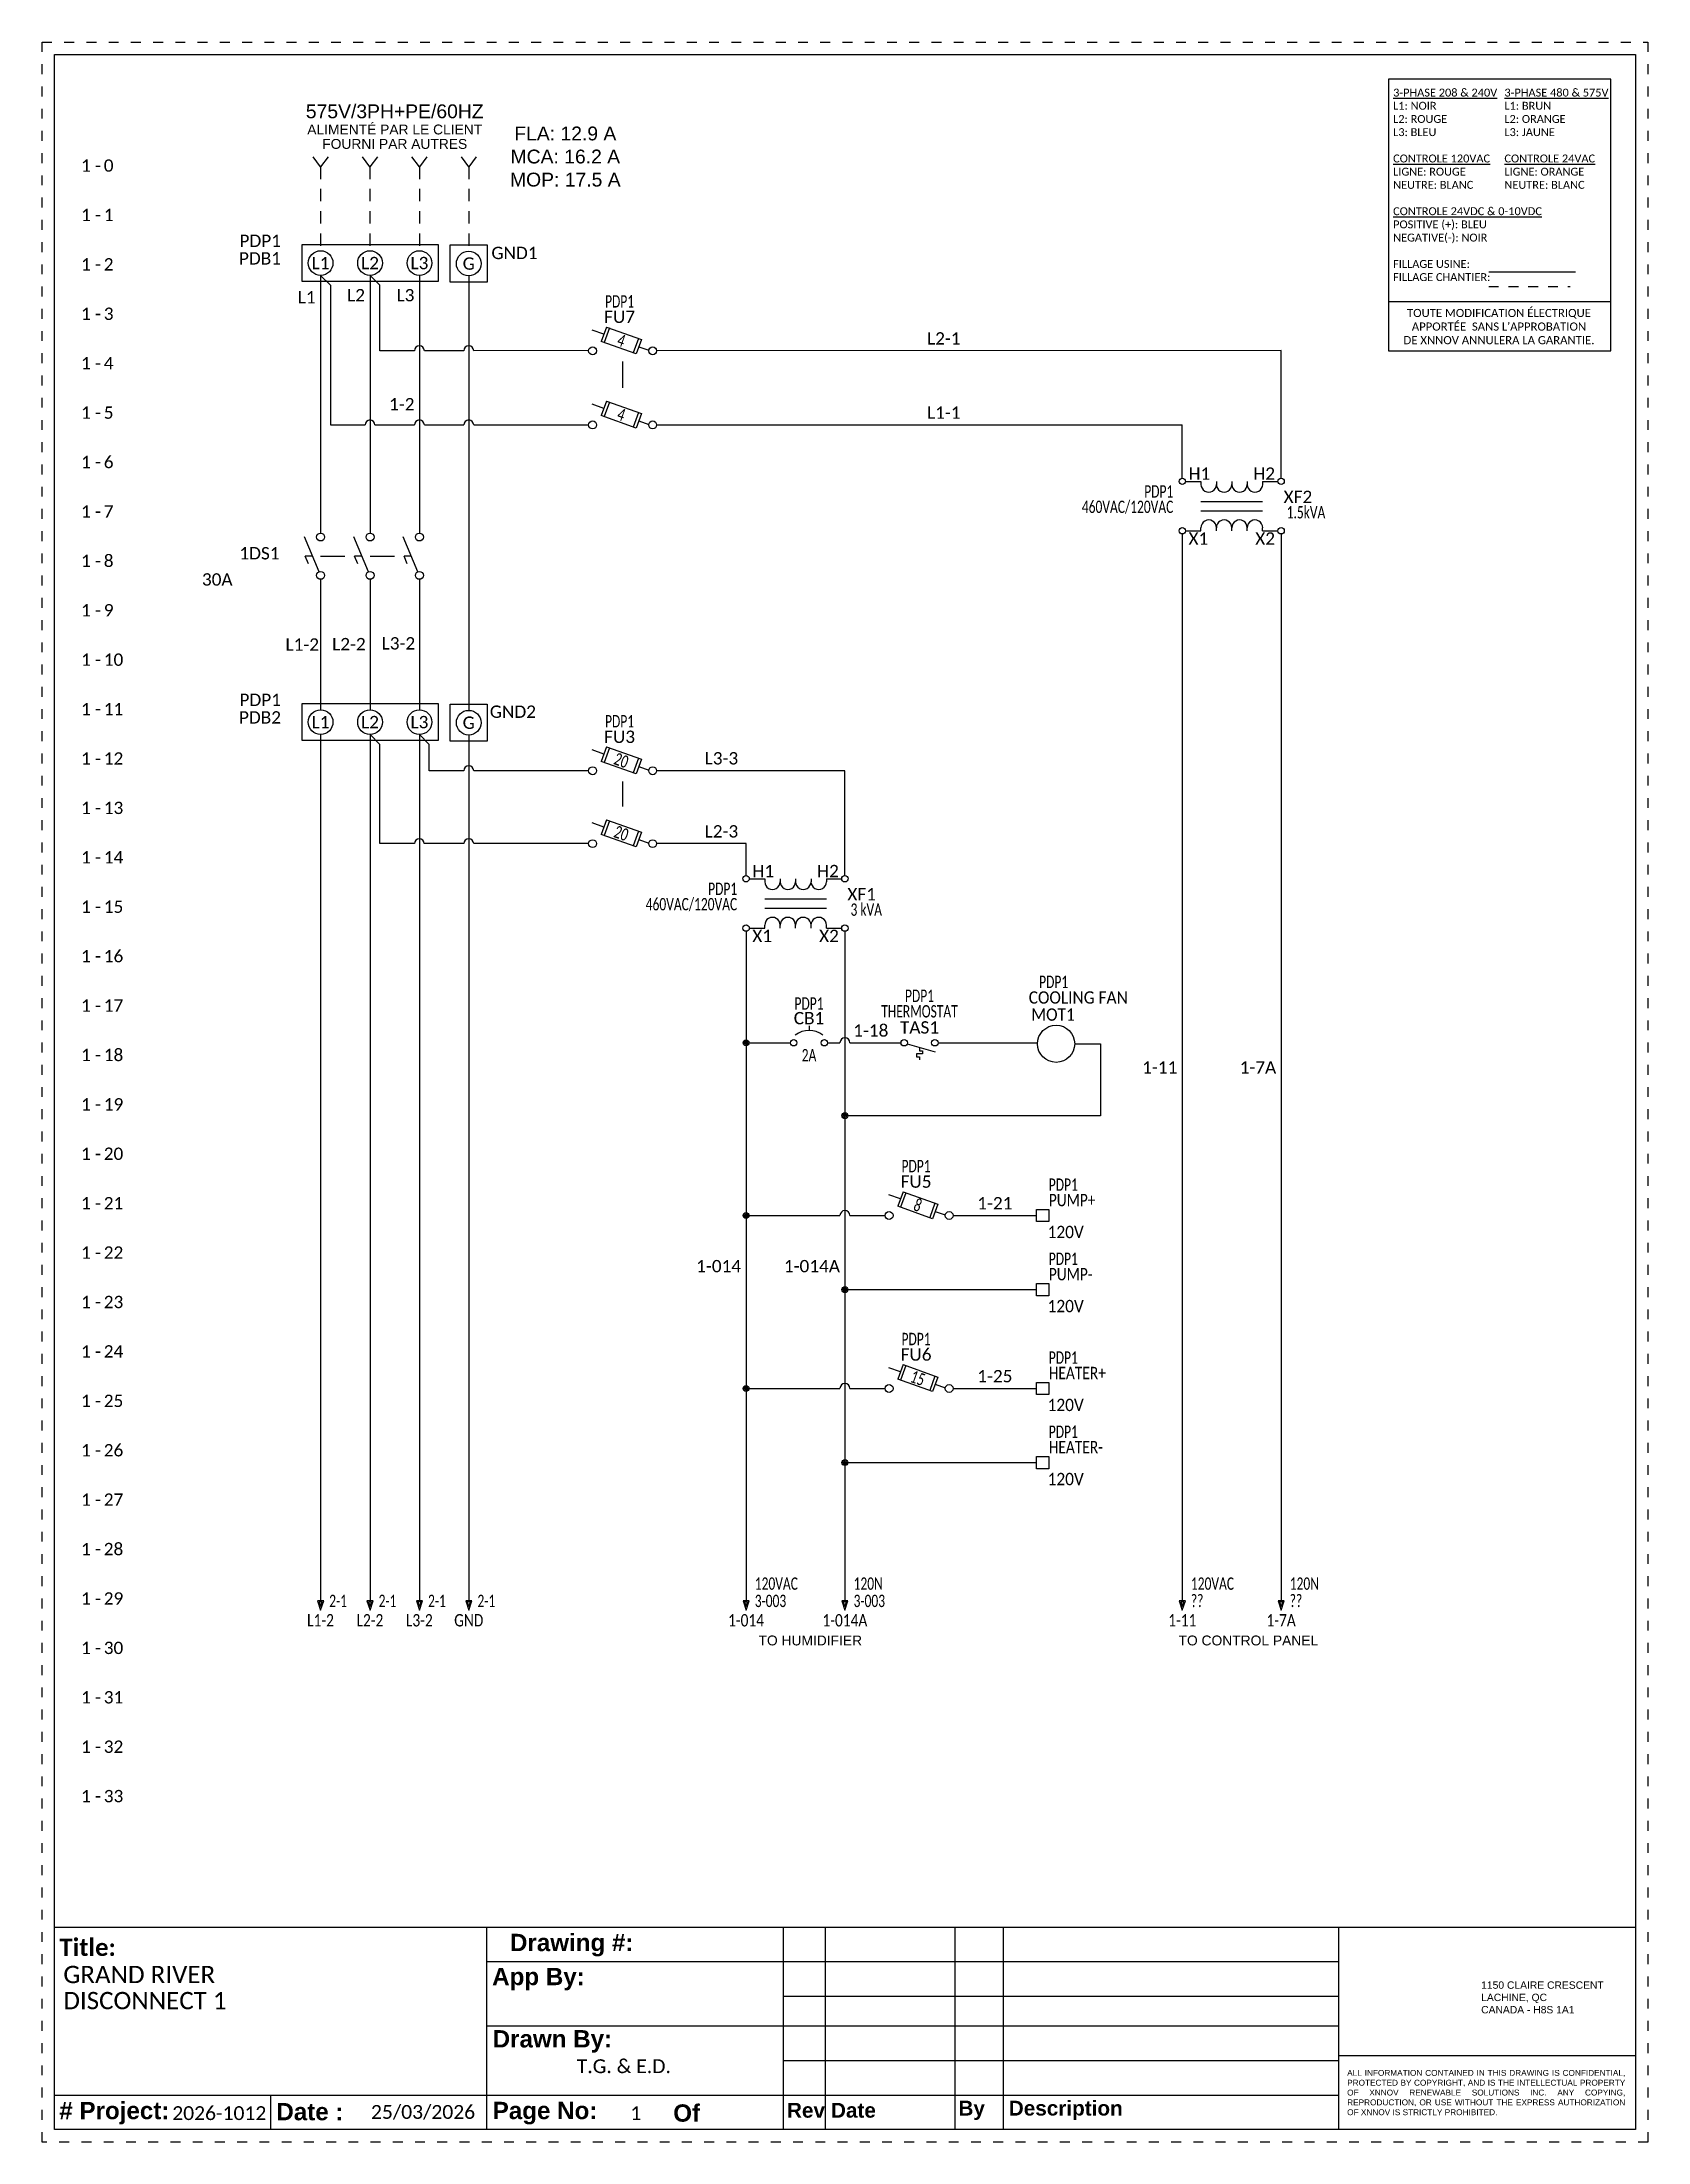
# Model space of a CAD drawing. Header units: inches. Extents: x -0.1 to 16.1, y -0.1 to 21.1.
import ezdxf
from ezdxf.enums import TextEntityAlignment as Align

# ---------------------------------------------------------------- set-up
doc = ezdxf.new("R2010")
doc.units = ezdxf.units.IN
doc.header["$MEASUREMENT"] = 0
for name, pattern in [('Caddy_Solid', [0]), ('DASHED2', [0.375, 0.25, -0.125]), ('DOT2', [0.125, 0, -0.125])]:
    doc.linetypes.add(name, pattern=pattern)
for name, color, linetype in [('BRN_250MCM', 46, 'Continuous'), ('BRN_8', 46, 'Continuous'), ('DESC', 150, 'Continuous'), ('FW', 4, 'DASHED2'), ('GRN_14', 76, 'Continuous'), ('LINK', 9, 'Continuous'), ('LOC', 8, 'Continuous'), ('MISC', 7, 'Continuous'), ('ORG_14', 30, 'Continuous'), ('ORG_250MCM', 30, 'Continuous'), ('ORG_8', 30, 'Continuous'), ('RED_14', 1, 'Continuous'), ('SYMS', 7, 'Continuous'), ('TAGFIXED', 7, 'Continuous'), ('TAGS', 150, 'Continuous'), ('TERMS', 123, 'Continuous'), ('WHT_14', 7, 'Continuous'), ('WIREFIXED', 7, 'Continuous'), ('WIRENO', 72, 'Continuous'), ('WIREREF', 52, 'Continuous'), ('XREF', 7, 'Continuous'), ('YEL_250MCM', 2, 'Continuous'), ('YEL_8', 2, 'Continuous')]:
    doc.layers.add(name, color=color, linetype=linetype)
doc.layers.add('TITLEBLOCK_FRAME', color=7, linetype='DOT2', plot=False)
doc.styles.get("Standard").update_dxf_attribs({"font": 'arial.ttf'})
doc.styles.add('WD', font='calibri.ttf')

msp = doc.modelspace()

# ---------------------------------------------------------------- texts
at = {"ltscale": 0.5, "style": 'WD'}
for p in [(0.369, 19.375), (0.369, 18.875), (0.369, 18.375), (0.369, 17.875), (0.369, 17.375), (0.369, 16.875), (0.369, 16.375), (0.369, 15.875), (0.369, 15.375), (0.369, 14.875), (0.369, 14.375), (0.369, 13.875), (0.369, 13.375), (0.369, 12.875), (0.369, 12.375), (0.369, 11.875), (0.369, 11.375), (0.369, 10.875), (0.369, 10.375), (0.369, 9.875), (0.369, 9.375), (0.369, 8.875), (0.369, 8.375), (0.369, 7.875), (0.369, 7.375), (0.369, 6.875), (0.369, 6.375), (0.369, 5.875), (0.369, 5.375), (0.369, 4.875), (0.369, 4.375), (0.369, 3.875), (0.369, 3.375)]:
    msp.add_text('1', height=0.125, dxfattribs=at).set_placement(p, align=Align.MIDDLE_RIGHT)
for p in [(0.441, 19.375), (0.441, 18.875), (0.441, 18.375), (0.441, 17.875), (0.441, 17.375), (0.441, 16.875), (0.441, 16.375), (0.441, 15.875), (0.441, 15.375), (0.441, 14.875), (0.441, 14.375), (0.441, 13.875), (0.441, 13.375), (0.441, 12.875), (0.441, 12.375), (0.441, 11.875), (0.441, 11.375), (0.441, 10.875), (0.441, 10.375), (0.441, 9.875), (0.441, 9.375), (0.441, 8.875), (0.441, 8.375), (0.441, 7.875), (0.441, 7.375), (0.441, 6.875), (0.441, 6.375), (0.441, 5.875), (0.441, 5.375), (0.441, 4.875), (0.441, 4.375), (0.441, 3.875), (0.441, 3.375)]:
    msp.add_text('-', height=0.125, dxfattribs=at).set_placement(p, align=Align.MIDDLE)
for s, p in [('1', (0.5, 19.375)), ('2', (0.5, 18.875)), ('3', (0.5, 18.375)), ('4', (0.5, 17.875)), ('5', (0.5, 17.375)), ('6', (0.5, 16.875)), ('7', (0.5, 16.375)), ('8', (0.5, 15.875)), ('9', (0.5, 15.375)), ('10', (0.5, 14.875)), ('11', (0.5, 14.375)), ('12', (0.5, 13.875)), ('13', (0.5, 13.375)), ('14', (0.5, 12.875)), ('15', (0.5, 12.375)), ('16', (0.5, 11.875)), ('17', (0.5, 11.375)), ('18', (0.5, 10.875)), ('19', (0.5, 10.375)), ('20', (0.5, 9.875)), ('21', (0.5, 9.375)), ('22', (0.5, 8.875)), ('23', (0.5, 8.375)), ('24', (0.5, 7.875)), ('25', (0.5, 7.375)), ('26', (0.5, 6.875)), ('27', (0.5, 6.375)), ('28', (0.5, 5.875)), ('29', (0.5, 5.375)), ('30', (0.5, 4.875)), ('31', (0.5, 4.375)), ('32', (0.5, 3.875)), ('33', (0.5, 3.375))]:
    msp.add_text(s, height=0.125, dxfattribs=at).set_placement(p, align=Align.MIDDLE_LEFT)
at = {"insert": (3.444, 20.268), "char_height": 0.14, "attachment_point": 5, "line_spacing_factor": 0.875}
msp.add_mtext_dynamic_manual_height_columns('575V/3PH+PE/60HZ\\P{\\H0.71429x;ALIMENTÉ PAR LE CLIENT\\PFOURNI PAR AUTRES}', width=3.25, gutter_width=0.5, heights=[-0.489], dxfattribs=at)
at = {"insert": (5.17, 19.965), "char_height": 0.14, "attachment_point": 5}
msp.add_mtext_dynamic_manual_height_columns('FLA: 12.9 A\\PMCA: 16.2 A\\PMOP: 17.5 A', width=2.0718, gutter_width=0.5, heights=[-0.614], dxfattribs=at)
at = {"ltscale": 0.5, "char_height": 0.1, "attachment_point": 1}
for s, insert in [('TO HUMIDIFIER', (7.125, 5)), ('TO CONTROL PANEL', (11.375, 5))]:
    msp.add_mtext_dynamic_manual_height_columns(s, width=2.375, gutter_width=0.5, heights=[-0.103], dxfattribs=dict(at, insert=insert))

# ---------------------------------------------------------------- blocks, each defined once
blk = doc.blocks.new('*U7')
at = {"color": 7, "linetype": 'Caddy_Solid', "lineweight": 25}
blk.add_line((-1.486, 1.048), (-0.608, 1.048), dxfattribs=at)
at = {"color": 7, "linetype": 'DASHED2', "lineweight": 25, "ltscale": 0.25}
blk.add_line((-1.486, 0.902), (-0.662, 0.902), dxfattribs=at)
blk.add_line((-2.5, 0.75), (-0.25, 0.75))
blk.add_lwpolyline([(-0.25, 3), (-2.5, 3), (-2.5, 0.25), (-0.25, 0.25)], close=True)
at = {"style": 'WD'}
for s, heights, insert, char_height, attachment_point in [('{\\L3-PHASE 208 & 240V}\\PL1: NOIR\\PL2: ROUGE\\PL3: BLEU\\P\\P{\\LCONTROLE 120VAC}\\PLIGNE: ROUGE\\PNEUTRE: BLANC\\P{\\L\\PCONTROLE 24VDC & 0-10VDC\\P}POSITIVE (+): BLEU\\PNEGATIVE(-): NOIR\\P\\P\\pxql;FILLAGE USINE:\\PFILLAGE CHANTIER:', [-1.975], (-2.454, 2.903), 0.08, 1), ('{\\L3-PHASE 480 & 575V}\\PL1: BRUN\\PL2: ORANGE\\PL3: JAUNE\\P\\P{\\LCONTROLE 24VAC}\\PLIGNE: ORANGE\\PNEUTRE: BLANC', [-1.022], (-1.328, 2.903), 0.08, 1), ("TOUTE MODIFICATION ÉLECTRIQUE \\PAPPORTÉE  SANS L'APPROBATION \\PDE XNNOV ANNULERA LA GARANTIE.", [-0.409], (-1.383, 0.495), 0.08242, 5)]:
    blk.add_mtext_dynamic_manual_height_columns(s, width=4.81392, gutter_width=1.374, heights=heights, dxfattribs=dict(at, insert=insert, char_height=char_height, attachment_point=attachment_point))
blk = doc.blocks.new('WD_MLRH7')
at = {"style": 'WD'}
blk.add_attdef('WDCOPY_DASH', text='', height=0.125, dxfattribs=at).set_placement((-0.684, 0), align=Align.MIDDLE)
blk.add_attdef('SHEET', text='', height=0.125, dxfattribs=at).set_placement((-0.756, 0), align=Align.MIDDLE_RIGHT)
blk.add_attdef('RUNGFIRST', text='', height=0.125, dxfattribs=at).set_placement((-0.625, 0), align=Align.MIDDLE_LEFT)
at = {"style": 'WD', "flags": 1}
for tag, p in [('RUNGHORV', (-0.25, -0.127)), ('RUNGDIST', (-0.25, -0.2)), ('RUNGCNT', (-0.25, -0.237)), ('RUNGINC', (-0.25, -0.163)), ('WIRE-START', (-0.25, -0.356)), ('WIREMODE', (-0.25, -0.281)), ('WIRE-GSUF', (-0.25, -0.396)), ('PH3SPACE', (-0.25, -0.437)), ('WIREFMT', (-0.25, -0.321))]:
    blk.add_attdef(tag, text='', height=0.025, dxfattribs=at).set_placement(p, align=Align.RIGHT)
blk = doc.blocks.new('VDB1350$$1')
for p, q in [((-0.188, 0.188), (0.188, 0.188)), ((-0.188, -0.188), (-0.188, 0.188)), ((0.188, -0.188), (-0.188, -0.188))]:
    blk.add_line(p, q)
at = {"layer": 'SYMS', "linetype": 'Continuous'}
blk.add_line((0.188, 0.188), (0.188, -0.188), dxfattribs=at)
at = {"layer": 'SYMS'}
blk.add_circle((0, 0), 0.125, dxfattribs=at)
at = {"layer": 'DESC', "linetype": 'Continuous', "style": 'WD'}
for tag, p in [('DESC1', (1.376, -0.161)), ('DESC2', (1.376, -0.317)), ('DESC3', (1.376, -0.473))]:
    blk.add_attdef(tag, p, '', height=0.125, dxfattribs=at)
at = {"layer": 'LOC', "linetype": 'Continuous', "style": 'WD', "width": 0.7}
blk.add_attdef('INST', (1.381, 0.263), '', height=0.125, dxfattribs=at)
at = {"layer": 'LOC', "linetype": 'Continuous', "style": 'WD'}
blk.add_attdef('LOC', (1.381, 0.17), '', height=0.125, dxfattribs=at)
at = {"layer": 'MISC', "linetype": 'Continuous', "style": 'WD', "flags": 1}
for tag, p in [('X4TERM01', (-0.125, 0)), ('X2TERM01', (0, 0.125)), ('X8TERM01', (0, -0.125))]:
    blk.add_attdef(tag, p, '', height=0.0125, dxfattribs=at)
at = {"layer": 'MISC', "linetype": 'Continuous', "style": 'WD', "flags": 9}
for tag, p in [('ASSYCODE', (1.375, -0.14)), ('FAMILY', (1.37, -0.095))]:
    blk.add_attdef(tag, text='', height=0.01, dxfattribs=at).set_placement(p, align=Align.CENTER)
at = {"layer": 'MISC', "linetype": 'Continuous', "style": 'WD', "flags": 1}
for tag, p in [('MFG', (1.375, -0.124)), ('CAT', (1.375, -0.106))]:
    blk.add_attdef(tag, text='', height=0.01, dxfattribs=at).set_placement(p, align=Align.MIDDLE)
at = {"layer": 'TAGS', "linetype": 'Continuous', "style": 'WD'}
blk.add_attdef('TAG1', (1.375, 0.014), '', height=0.125, dxfattribs=at)
at = {"layer": 'TERMS', "linetype": 'Continuous', "style": 'WD', "width": 0.8, "flags": 8}
blk.add_attdef('TERM01', text='', height=0.125, dxfattribs=at).set_placement((0, 0), align=Align.MIDDLE_CENTER)
blk = doc.blocks.new('HA1X2Y')
for p, q in [((0, 0), (-0.075, 0.1)), ((0.075, 0.1), (0, 0))]:
    blk.add_line(p, q)
at = {"style": 'WD', "width": 0.9}
blk.add_attdef('DESC1', text='', height=0.125, dxfattribs=at).set_placement((0, 0.3656), align=Align.CENTER)
blk.add_attdef('DESC2', text='', height=0.125, dxfattribs=at).set_placement((0, 0.3), align=Align.TOP_CENTER)
at = {"style": 'WD', "flags": 1}
blk.add_attdef('X8TERM01', (0, 0), '', height=0.01, dxfattribs=at)
blk = doc.blocks.new('VDB1065A')
for p, q in [((-0.688, 0.062), (0.688, 0.062)), ((-0.688, -0.312), (-0.688, 0.062)), ((0.688, 0.062), (0.688, -0.312)), ((0.688, -0.312), (-0.688, -0.312))]:
    blk.add_line(p, q)
at = {"layer": 'SYMS'}
for centre in [(-0.5, -0.125), (0, -0.125), (0.5, -0.125)]:
    blk.add_circle(centre, 0.125, dxfattribs=at)
at = {"style": 'WD'}
for tag, p in [('INST', (0.881, 0.138)), ('LOC', (0.881, -0.031)), ('TAG1', (0.875, -0.188)), ('DESC1', (0.876, -0.362)), ('DESC2', (0.876, -0.518)), ('DESC3', (0.876, -0.674))]:
    blk.add_attdef(tag, p, '', height=0.125, dxfattribs=at)
at = {"style": 'WD', "flags": 1}
for tag, p in [('X2TERM01', (-0.5, 0)), ('X2TERM02', (0, 0)), ('X2TERM03', (0.5, 0)), ('X4TERM01', (-0.625, -0.125)), ('X1TERM03', (0.625, -0.125)), ('X8TERM04', (-0.5, -0.25)), ('X8TERM05', (0, -0.25)), ('X8TERM06', (0.5, -0.25))]:
    blk.add_attdef(tag, p, '', height=0.0125, dxfattribs=at)
at = {"linetype": 'Continuous', "style": 'WD', "flags": 8}
for tag, p in [('TERM01', (-0.5, -0.125)), ('TERM02', (0, -0.125)), ('TERM03', (0.5, -0.125))]:
    blk.add_attdef(tag, text='', height=0.125, dxfattribs=at).set_placement(p, align=Align.MIDDLE_CENTER)
at = {"style": 'WD', "flags": 9}
blk.add_attdef('FAMILY', text='', height=0.01, dxfattribs=at).set_placement((0.87, -0.22), align=Align.CENTER)
at = {"linetype": 'Continuous', "style": 'WD', "flags": 9}
blk.add_attdef('ASSYCODE', text='', height=0.01, dxfattribs=at).set_placement((0.875, -0.265), align=Align.CENTER)
at = {"linetype": 'Continuous', "style": 'WD', "flags": 1}
for tag, p in [('MFG', (0.875, -0.249)), ('CAT', (0.875, -0.231))]:
    blk.add_attdef(tag, text='', height=0.01, dxfattribs=at).set_placement(p, align=Align.MIDDLE)
blk = doc.blocks.new('VDS11')
for p, q in [((-0.016, -0.157), (-0.163, 0.195)), ((-0.081, 0), (-0.156, 0)), ((-0.124, -0.078), (-0.156, 0))]:
    blk.add_line(p, q)
for centre in [(0, 0.194), (0, -0.194)]:
    blk.add_circle(centre, 0.0403)
at = {"style": 'WD'}
for tag, width, p in [('INST', 0.7, (-0.391, 0.312)), ('LOC', 0.7, (-0.391, 0.125)), ('TAG1', 0.9, (-0.388, -0.054)), ('RATING1', 0.7, (-0.388, -0.234)), ('DESC1', 0.7, (-0.387, -0.422)), ('DESC2', 0.7, (-0.388, -0.609))]:
    blk.add_attdef(tag, text='', height=0.125, dxfattribs=dict(at, width=width)).set_placement(p, align=Align.RIGHT)
for tag, height, flags, p in [('TERM01', 0.125, 8, (-0.069, 0.258)), ('CONTACT', 0.0125, 9, (-0.083, -0.067)), ('FAMILY', 0.0125, 9, (-0.1, -0.046)), ('MFG', 0.0125, 9, (-0.1, -0.11)), ('CAT', 0.0125, 9, (-0.1, -0.091))]:
    blk.add_attdef(tag, text='', height=height, dxfattribs=dict(at, flags=flags)).set_placement(p, align=Align.RIGHT)
at = {"style": 'WD', "flags": 1}
for tag, p in [('X2TERM01', (0, 0.234)), ('X8TERM02', (0, -0.234))]:
    blk.add_attdef(tag, p, '', height=0.0125, dxfattribs=at)
at = {"style": 'WD'}
for tag, p in [('X4LINK', (-0.254, 0)), ('X1LINK', (0, 0))]:
    blk.add_attdef(tag, p, '', height=0.0125, dxfattribs=at)
at = {"style": 'WD', "width": 0.7}
blk.add_attdef('XREF', (0.161, -0.047), '', height=0.125, dxfattribs=at)
at = {"style": 'WD', "flags": 9}
blk.add_attdef('ASSYCODE', text='', height=0.0125, dxfattribs=at).set_placement((-0.115, -0.137), align=Align.CENTER)
at = {"style": 'WD', "flags": 8}
blk.add_attdef('TERM02', text='', height=0.125, dxfattribs=at).set_placement((-0.051, -0.267), align=Align.TOP_RIGHT)
blk = doc.blocks.new('VDS21')
for p, q in [((-0.016, -0.157), (-0.163, 0.195)), ((-0.081, 0), (-0.156, 0)), ((-0.124, -0.078), (-0.156, 0))]:
    blk.add_line(p, q)
for centre in [(0, 0.194), (0, -0.194)]:
    blk.add_circle(centre, 0.0403)
at = {"style": 'WD'}
for tag, width, p in [('INST', 0.7, (-0.373, 0.406)), ('LOC', 0.7, (-0.373, 0.221)), ('TAG2', 0.9, (-0.373, 0.031)), ('XREF', 0.7, (-0.37, -0.155)), ('DESC1', 0.7, (-0.37, -0.344)), ('DESC2', 0.7, (-0.37, -0.531))]:
    blk.add_attdef(tag, text='', height=0.125, dxfattribs=dict(at, width=width)).set_placement(p, align=Align.RIGHT)
for tag, height, flags, p in [('TERM01', 0.125, 8, (-0.069, 0.258)), ('CONTACT', 0.0125, 9, (-0.083, -0.106)), ('FAMILY', 0.0125, 9, (-0.1, -0.046))]:
    blk.add_attdef(tag, text='', height=height, dxfattribs=dict(at, flags=flags)).set_placement(p, align=Align.RIGHT)
at = {"style": 'WD', "flags": 1}
for tag, p in [('X2TERM01', (0, 0.234)), ('X8TERM02', (0, -0.234))]:
    blk.add_attdef(tag, p, '', height=0.0125, dxfattribs=at)
at = {"style": 'WD'}
for tag, p in [('X4LINK', (-0.254, 0)), ('X1LINK', (0, 0))]:
    blk.add_attdef(tag, p, '', height=0.0125, dxfattribs=at)
at = {"style": 'WD', "flags": 8}
blk.add_attdef('TERM02', text='', height=0.125, dxfattribs=at).set_placement((-0.051, -0.267), align=Align.TOP_RIGHT)
blk = doc.blocks.new('HXF1')
for p, q in [((-0.469, 0), (-0.312, 0)), ((-0.312, 0), (-0.312, -0.031)), ((-0.156, 0), (-0.156, -0.031)), ((0, 0), (0, -0.031)), ((0.156, 0), (0.156, -0.031)), ((0.312, 0), (0.467, 0)), ((0.312, 0), (0.312, -0.031)), ((-0.312, -0.203), (0.312, -0.203)), ((-0.312, -0.297), (0.312, -0.297)), ((-0.469, -0.5), (-0.312, -0.5)), ((-0.312, -0.5), (-0.312, -0.469)), ((-0.156, -0.5), (-0.156, -0.469)), ((0, -0.5), (0, -0.469)), ((0.156, -0.5), (0.156, -0.469)), ((0.312, -0.5), (0.312, -0.469)), ((0.312, -0.5), (0.467, -0.5))]:
    blk.add_line(p, q)
for centre in [(-0.501, 0), (0.499, 0), (-0.501, -0.5), (0.499, -0.5)]:
    blk.add_circle(centre, 0.0322)
for centre, start, end in [((-0.234, -0.031), 180, 0.001), ((-0.078, -0.031), 180, 0.001), ((0.078, -0.031), 180, 0.001), ((0.234, -0.031), 180, 0.001), ((-0.234, -0.469), 0.001, 180.002), ((-0.078, -0.469), 0.001, 180.002), ((0.078, -0.469), 0.001, 180.002), ((0.234, -0.469), 0.001, 180.002)]:
    blk.add_arc(centre, 0.0781, start, end)
at = {"style": 'WD', "width": 0.7}
for tag, p in [('INST', (-0.591, 0.006)), ('DESC1', (-0.591, -0.32)), ('LOC', (-0.591, -0.164)), ('DESC2', (-0.591, -0.476))]:
    blk.add_attdef(tag, text='', height=0.125, dxfattribs=at).set_placement(p, align=Align.RIGHT)
at = {"linetype": 'Continuous', "style": 'WD', "flags": 8}
for tag, p in [('TERM03', (-0.031, 0.016)), ('TERM02', (0.438, 0.016))]:
    blk.add_attdef(tag, text='', height=0.125, dxfattribs=at).set_placement(p, align=Align.RIGHT)
at = {"style": 'WD'}
for tag, p, height, flags in [('X4TERM01', (-0.533, 0), 0.0125, 1), ('X2TERM01', (-0.501, 0.032), 0.0125, 1), ('X2TERM03', (0, 0.009), 0.0125, 1), ('X2TERM02', (0.499, 0.032), 0.0125, 1), ('X1TERM02', (0.531, 0), 0.0125, 1), ('FAMILY', (0.46, -0.247), 0.01, 9), ('X4TERM04', (-0.533, -0.5), 0.0125, 1), ('X8TERM04', (-0.501, -0.532), 0.0125, 1), ('X8TERM06', (0, -0.507), 0.0125, 1), ('X8TERM05', (0.499, -0.532), 0.0125, 1), ('X1TERM05', (0.531, -0.5), 0.0125, 1)]:
    blk.add_attdef(tag, p, '', height=height, dxfattribs=dict(at, flags=flags))
at = {"linetype": 'Continuous', "style": 'WD', "flags": 8}
blk.add_attdef('TERM01', (-0.438, 0.016), '', height=0.125, dxfattribs=at)
at = {"style": 'WD'}
blk.add_attdef('TAG1', (0.524, -0.219), '', height=0.125, dxfattribs=at)
at = {"linetype": 'Continuous', "style": 'WD', "flags": 9}
for tag, p in [('ASSYCODE', (0.487, -0.313)), ('MFG', (0.484, -0.295)), ('CAT', (0.485, -0.275))]:
    blk.add_attdef(tag, text='', height=0.01, dxfattribs=at).set_placement(p, align=Align.CENTER)
at = {"style": 'WD', "width": 0.7}
blk.add_attdef('RATING1', (0.556, -0.375), '', height=0.125, dxfattribs=at)
at = {"linetype": 'Continuous', "style": 'WD', "flags": 8}
for tag, p in [('TERM06', (-0.031, -0.516)), ('TERM05', (0.438, -0.516))]:
    blk.add_attdef(tag, text='', height=0.125, dxfattribs=at).set_placement(p, align=Align.TOP_RIGHT)
blk.add_attdef('TERM04', text='', height=0.125, dxfattribs=at).set_placement((-0.438, -0.516), align=Align.TOP_LEFT)
blk = doc.blocks.new('HA1S4')
for points in [[(0, 0), (-0.031, 0), (0, -0.094), (0.031, 0), (0, 0)], [(0.016, -0.011), (-0.016, -0.011), (0, -0.058), (0.016, -0.011)]]:
    blk.add_lwpolyline(points)
at = {"style": 'WD', "width": 0.7}
for tag, p in [('DESC1', (0.087, 0.113)), ('XREF', (0.087, -0.062))]:
    blk.add_attdef(tag, p, '', height=0.125, dxfattribs=at)
at = {"style": 'WD', "flags": 1}
for tag, p in [('X2TERM01', (0, 0)), ('SIGCODE', (0.035, -0.083))]:
    blk.add_attdef(tag, p, '', height=0.01, dxfattribs=at)
at = {"style": 'WD', "width": 0.8, "flags": 8}
blk.add_attdef('WIRENO', text='', height=0.125, dxfattribs=at).set_placement((0, -0.259), align=Align.CENTER)
blk = doc.blocks.new('WD_WNV')
at = {"linetype": 'Continuous', "style": 'WD'}
blk.add_attdef('WIRENO', text='', height=0.125, dxfattribs=at).set_placement((-0.05, 0), align=Align.MIDDLE_RIGHT)
at = {"style": 'WD', "flags": 1}
for tag, p in [('W01USER', (-0.062, 0.094)), ('W02USER', (-0.062, 0.086)), ('W03USER', (-0.062, 0.078)), ('W04USER', (-0.062, 0.07)), ('W05USER', (-0.062, 0.062)), ('W06USER', (-0.062, 0.055)), ('W07USER', (-0.062, 0.047)), ('W08USER', (-0.062, 0.039)), ('W09USER', (-0.062, 0.031)), ('W10USER', (-0.062, 0.023))]:
    blk.add_attdef(tag, text='', height=0.005, dxfattribs=at).set_placement(p, align=Align.CENTER)
blk = doc.blocks.new('WDDOT')
for radius in [0.03, 0.0187, 0.00929]:
    blk.add_circle((0, 0), radius)
blk = doc.blocks.new('HTS11')
at = {"linetype": 'Continuous'}
blk.add_line((-0.125, -0.01), (0.157, -0.091), dxfattribs=at)
for p, q in [((0.031, -0.111), (-0.031, -0.111)), ((-0.031, -0.111), (-0.031, -0.142)), ((-0.031, -0.142), (0, -0.142)), ((0, -0.046), (0, -0.08)), ((0, -0.08), (0.031, -0.08)), ((0, -0.142), (0, -0.174)), ((0.031, -0.08), (0.031, -0.111))]:
    blk.add_line(p, q)
for centre in [(-0.155, 0), (0.155, 0)]:
    blk.add_circle(centre, 0.0322)
at = {"style": 'WD', "width": 0.7}
for tag, p in [('INST', (0, 0.732)), ('LOC', (0, 0.562)), ('DESC1', (0, 0.406)), ('DESC2', (0, 0.25)), ('XREF', (0, -0.332))]:
    blk.add_attdef(tag, text='', height=0.125, dxfattribs=at).set_placement(p, align=Align.CENTER)
at = {"style": 'WD'}
blk.add_attdef('TAG1', text='', height=0.125, dxfattribs=at).set_placement((0, 0.094), align=Align.CENTER)
for tag, p, height, flags in [('X4TERM01', (-0.188, 0), 0.0125, 1), ('CONTACT', (0.038, 0.02), 0.01, 1), ('FAMILY', (0.038, 0.037), 0.01, 9), ('X1TERM02', (0.188, 0), 0.0125, 1)]:
    blk.add_attdef(tag, p, '', height=height, dxfattribs=dict(at, flags=flags))
for tag, p in [('X2LINK', (0, 0.031)), ('X8LINK', (0, -0.219))]:
    blk.add_attdef(tag, p, '', height=0.01, dxfattribs=at)
at = {"linetype": 'Continuous', "style": 'WD', "flags": 9}
for tag, p in [('CAT', (0.063, -0.007)), ('ASSYCODE', (0.062, -0.047)), ('MFG', (0.063, -0.027))]:
    blk.add_attdef(tag, text='', height=0.01, dxfattribs=at).set_placement(p, align=Align.CENTER)
at = {"linetype": 'Continuous', "style": 'WD', "flags": 8}
blk.add_attdef('TERM01', text='', height=0.125, dxfattribs=at).set_placement((-0.25, -0.016), align=Align.TOP_RIGHT)
blk.add_attdef('TERM02', text='', height=0.125, dxfattribs=at).set_placement((0.25, -0.016), align=Align.TOP_LEFT)
at = {"style": 'WD', "width": 0.7}
for tag, p in [('RATING1', (0.281, -0.294)), ('WDTAGALT', (0.281, -0.466))]:
    blk.add_attdef(tag, p, '', height=0.125, dxfattribs=at)
blk = doc.blocks.new('HMO12')
blk.add_circle((0, 0), 0.188)
at = {"style": 'WD'}
for tag, width, p in [('INST', 0.7, (-0.026, 0.559)), ('LOC', 0.7, (-0.026, 0.39)), ('TAG1', 0.9, (-0.031, 0.234)), ('RATING1', 0.8, (0, 0))]:
    blk.add_attdef(tag, text='', height=0.125, dxfattribs=dict(at, width=width)).set_placement(p, align=Align.CENTER)
at = {"style": 'WD', "flags": 1}
for tag, p in [('X4TERM01', (-0.188, 0)), ('X1TERM02', (0.188, 0)), ('X0TERM03', (0.133, -0.133))]:
    blk.add_attdef(tag, p, '', height=0.0125, dxfattribs=at)
at = {"linetype": 'Continuous', "style": 'WD', "flags": 9}
blk.add_attdef('ASSYCODE', text='', height=0.01, dxfattribs=at).set_placement((0, 0.125), align=Align.CENTER)
at = {"style": 'WD', "flags": 9}
blk.add_attdef('FAMILY', text='', height=0.01, dxfattribs=at).set_placement((-0.005, 0.17), align=Align.CENTER)
at = {"linetype": 'Continuous', "style": 'WD', "flags": 1}
for tag, p in [('MFG', (0, 0.14)), ('CAT', (0, 0.159))]:
    blk.add_attdef(tag, text='', height=0.01, dxfattribs=at).set_placement(p, align=Align.MIDDLE)
at = {"style": 'WD'}
for tag, p, width in [('DESC1', (1.126, 0.046), 0.9), ('DESC2', (1.126, -0.11), 0.9), ('DESC3', (1.126, -0.266), 0.9), ('RATING3', (1.125, -0.423), 0.8), ('WDTAGALT', (1.125, -0.75), 0.7), ('RATING4', (1.125, -0.579), 0.8)]:
    blk.add_attdef(tag, p, '', height=0.125, dxfattribs=dict(at, width=width))
at = {"linetype": 'Continuous', "style": 'WD'}
blk.add_attdef('TERM01', text='', height=0.125, dxfattribs=at).set_placement((-0.231, -0.035), align=Align.TOP_RIGHT)
at = {"style": 'WD', "width": 0.8}
blk.add_attdef('RATING2', text='', height=0.125, dxfattribs=at).set_placement((0.001, -0.016), align=Align.TOP_CENTER)
at = {"linetype": 'Continuous', "style": 'WD'}
for tag, p in [('TERM02', (0.231, -0.035)), ('TERM03', (0.062, -0.219))]:
    blk.add_attdef(tag, text='', height=0.125, dxfattribs=at).set_placement(p, align=Align.TOP_LEFT)
blk = doc.blocks.new('HDS11FL')
for p, q in [((-0.163, 0.241), (-0.216, 0.094)), ((-0.134, 0.231), (-0.187, 0.084)), ((-0.163, 0.241), (0.19, 0.116)), ((-0.19, 0.168), (-0.307, 0.21)), ((0.137, -0.032), (-0.216, 0.094)), ((0.16, 0.126), (0.108, -0.021)), ((0.19, 0.116), (0.137, -0.032)), ((0.164, 0.042), (0.264, 0.006))]:
    blk.add_line(p, q)
at = {"linetype": 'Continuous'}
for centre in [(-0.304, 0), (0.304, 0)]:
    blk.add_circle(centre, 0.04, dxfattribs=at)
at = {"style": 'WD', "width": 0.7}
for tag, p in [('INST', (-0.031, 0.607)), ('LOC', (-0.031, 0.438))]:
    blk.add_attdef(tag, text='', height=0.125, dxfattribs=at).set_placement(p, align=Align.CENTER)
blk.add_attdef('RATING1', text='', height=0.125, rotation=340.3798, dxfattribs=at).set_placement((-0.013, 0.105), align=Align.MIDDLE_CENTER)
at = {"style": 'WD'}
blk.add_attdef('TAG1', text='', height=0.125, dxfattribs=at).set_placement((-0.031, 0.281), align=Align.CENTER)
for tag, p in [('X2LINK', (0, 0.406)), ('X8LINK', (0, -0.109))]:
    blk.add_attdef(tag, p, '', height=0.01, dxfattribs=at)
at = {"linetype": 'Continuous', "style": 'WD', "flags": 9}
for tag, p in [('ASSYCODE', (0.126, 0.206)), ('MFG', (0.126, 0.228)), ('CAT', (0.126, 0.247))]:
    blk.add_attdef(tag, text='', height=0.01, dxfattribs=at).set_placement(p, align=Align.CENTER)
at = {"style": 'WD'}
for tag, p, height, flags in [('FAMILY', (0.098, 0.264), 0.01, 9), ('X4TERM01', (-0.344, 0), 0.0125, 1), ('CONTACT', (0.098, 0.187), 0.01, 9), ('X1TERM02', (0.344, 0), 0.0125, 1)]:
    blk.add_attdef(tag, p, '', height=height, dxfattribs=dict(at, flags=flags))
at = {"linetype": 'Continuous', "style": 'WD', "flags": 8}
blk.add_attdef('TERM01', text='', height=0.125, dxfattribs=at).set_placement((-0.406, -0.031), align=Align.TOP_RIGHT)
blk.add_attdef('TERM02', text='', height=0.125, dxfattribs=at).set_placement((0.406, -0.031), align=Align.TOP_LEFT)
blk = doc.blocks.new('HDS21FL')
for p, q in [((-0.163, 0.241), (-0.216, 0.094)), ((-0.134, 0.231), (-0.187, 0.084)), ((-0.163, 0.241), (0.19, 0.116)), ((-0.19, 0.168), (-0.307, 0.21)), ((0.137, -0.032), (-0.216, 0.094)), ((0.16, 0.126), (0.108, -0.021)), ((0.19, 0.116), (0.137, -0.032)), ((0.164, 0.042), (0.264, 0.006))]:
    blk.add_line(p, q)
at = {"linetype": 'Continuous'}
for centre in [(-0.304, 0), (0.304, 0)]:
    blk.add_circle(centre, 0.04, dxfattribs=at)
at = {"style": 'WD', "width": 0.7}
for tag, p in [('INST', (-0.031, 0.607)), ('LOC', (-0.031, 0.438))]:
    blk.add_attdef(tag, text='', height=0.125, dxfattribs=at).set_placement(p, align=Align.CENTER)
blk.add_attdef('RATING1', text='', height=0.125, rotation=340.3798, dxfattribs=at).set_placement((-0.013, 0.105), align=Align.MIDDLE_CENTER)
at = {"style": 'WD'}
blk.add_attdef('TAG2', text='', height=0.125, dxfattribs=at).set_placement((-0.031, 0.281), align=Align.CENTER)
for tag, p in [('X2LINK', (0, 0.375)), ('X8LINK', (0, -0.109))]:
    blk.add_attdef(tag, p, '', height=0.01, dxfattribs=at)
for tag, p, height, flags in [('CONTACT', (0.098, 0.24), 0.01, 9), ('FAMILY', (0.098, 0.264), 0.01, 9), ('X4TERM01', (-0.344, 0), 0.0125, 1), ('X1TERM02', (0.344, 0), 0.0125, 1)]:
    blk.add_attdef(tag, p, '', height=height, dxfattribs=dict(at, flags=flags))
at = {"linetype": 'Continuous', "style": 'WD', "flags": 8}
blk.add_attdef('TERM01', text='', height=0.125, dxfattribs=at).set_placement((-0.406, -0.031), align=Align.TOP_RIGHT)
blk.add_attdef('TERM02', text='', height=0.125, dxfattribs=at).set_placement((0.406, -0.031), align=Align.TOP_LEFT)
blk = doc.blocks.new('WD_WNH')
at = {"linetype": 'Continuous', "style": 'WD'}
blk.add_attdef('WIRENO', text='', height=0.125, dxfattribs=at).set_placement((0, 0.062), align=Align.CENTER)
at = {"style": 'WD', "flags": 1}
for tag, p in [('W01USER', (0, 0.078)), ('W02USER', (0, 0.07)), ('W03USER', (0, 0.062)), ('W04USER', (0, 0.055)), ('W05USER', (0, 0.047)), ('W06USER', (0, 0.039)), ('W07USER', (0, 0.031)), ('W08USER', (0, 0.023)), ('W09USER', (0, 0.016)), ('W10USER', (0, 0.008))]:
    blk.add_attdef(tag, text='', height=0.005, dxfattribs=at).set_placement(p, align=Align.CENTER)
blk = doc.blocks.new('HCB1')
blk.add_line((0, 0.173), (0, 0.126))
for centre in [(-0.155, 0), (0.155, 0)]:
    blk.add_circle(centre, 0.0322)
blk.add_arc((0, -0.109), 0.234, 53.1301, 126.8699)
at = {"style": 'WD', "width": 0.7}
for tag, p in [('INST', (0, 0.826)), ('LOC', (0, 0.656)), ('DESC1', (0, 0.5)), ('DESC2', (0, 0.344)), ('RATING1', (0, -0.188)), ('XREF', (0, -0.344))]:
    blk.add_attdef(tag, text='', height=0.125, dxfattribs=at).set_placement(p, align=Align.CENTER)
at = {"style": 'WD'}
blk.add_attdef('TAG1', text='', height=0.125, dxfattribs=at).set_placement((0, 0.188), align=Align.CENTER)
for tag, p in [('X2LINK', (0, 0.219)), ('X8LINK', (0, 0))]:
    blk.add_attdef(tag, p, '', height=0.01, dxfattribs=at)
for tag, p, height, flags in [('X4TERM01', (-0.188, 0), 0.0125, 1), ('X1TERM02', (0.188, 0), 0.0125, 1), ('CONTACT', (0.205, 0.133), 0.01, 9), ('FAMILY', (0.205, 0.152), 0.01, 9)]:
    blk.add_attdef(tag, p, '', height=height, dxfattribs=dict(at, flags=flags))
at = {"linetype": 'Continuous', "style": 'WD', "flags": 9}
for tag, p in [('ASSYCODE', (0.219, 0.062)), ('MFG', (0.228, 0.089)), ('CAT', (0.23, 0.108))]:
    blk.add_attdef(tag, text='', height=0.01, dxfattribs=at).set_placement(p, align=Align.CENTER)
at = {"linetype": 'Continuous', "style": 'WD', "flags": 8}
blk.add_attdef('TERM01', text='', height=0.125, dxfattribs=at).set_placement((-0.25, -0.031), align=Align.TOP_RIGHT)
blk.add_attdef('TERM02', text='', height=0.125, dxfattribs=at).set_placement((0.25, -0.031), align=Align.TOP_LEFT)
blk = doc.blocks.new('HT0001')
for p, q in [((-0.062, 0.062), (0.062, 0.062)), ((-0.062, -0.062), (-0.062, 0.062)), ((0.062, 0.062), (0.062, -0.062)), ((0.062, -0.062), (-0.062, -0.062))]:
    blk.add_line(p, q)
at = {"style": 'WD'}
for tag, p, width in [('INST', (0.062, 0.42), 0.7), ('LOC', (0.062, 0.25), 0.7), ('DESC1', (0.05, -0.385), 0.8)]:
    blk.add_attdef(tag, p, '', height=0.125, dxfattribs=dict(at, width=width))
at = {"linetype": 'Continuous', "style": 'WD'}
for tag, p, height, width, flags in [('TERM01', (0.062, 0.094), 0.125, 0.8, 8), ('TAGSTRIP', (0.05, -0.229), 0.125, 0.9, 8), ('DESC2', (0.05, -0.541), 0.125, 0.8, 8), ('CAT', (0.213, -0.406), 0.109, 0.8, 1), ('DESC3', (0.05, -0.698), 0.125, 0.8, 8)]:
    blk.add_attdef(tag, p, '', height=height, dxfattribs=dict(at, width=width, flags=flags))
at = {"style": 'WD', "flags": 1}
for tag, p, height in [('X4TERM01', (-0.062, 0), 0.0125), ('X4TERMDESC01', (-0.055, -0.023), 0.025), ('X2TERMDESC01', (-0.006, 0.029), 0.025), ('X2TERM01', (0, 0.062), 0.0125), ('STRIPSEQ', (0, 0), 0.00125), ('X2PIN01', (0.033, 0.084), 0.0125), ('X1TERMDESC01', (0.039, 0.007), 0.025), ('X1TERM01', (0.062, 0), 0.0125), ('X1PIN01', (0.087, 0.016), 0.0125), ('X4PIN01', (-0.114, -0.038), 0.0125), ('LINKTERM', (0, -0.002), 0.00125), ('X8TERMDESC01', (0, -0.054), 0.025), ('X8TERM01', (0, -0.062), 0.0125), ('X8PIN01', (0.026, -0.096), 0.0125)]:
    blk.add_attdef(tag, p, '', height=height, dxfattribs=at)
at = {"linetype": 'Continuous', "style": 'WD', "width": 0.8, "flags": 1}
blk.add_attdef('MFG', text='', height=0.109, dxfattribs=at).set_placement((0.088, -0.406), align=Align.RIGHT)
at = {"style": 'WD', "width": 0.7, "flags": 1}
blk.add_attdef('ASSYCODE', (0.062, -0.281), '', height=0.01, dxfattribs=at)
blk = doc.blocks.new('*U22')
at = {"color": 5}
for p, q in [((0, 21), (16, 21)), ((0, 0), (0, 21)), ((16, 21), (16, 0)), ((0, 2.05), (16, 2.05)), ((4.372, 2.05), (4.372, 0)), ((7.376, 2.05), (7.376, 0)), ((7.8, 2.05), (7.8, 0)), ((9.113, 2.05), (9.113, 0)), ((9.599, 2.05), (9.599, 0)), ((9.599, 2.05), (9.599, 0)), ((12.992, 2.05), (12.992, 0)), ((4.372, 1.7), (12.992, 1.7)), ((7.376, 1.35), (12.992, 1.35)), ((4.372, 1.05), (12.992, 1.05)), ((7.376, 0.7), (12.992, 0.7)), ((12.992, 0.75), (16, 0.75)), ((0, 0.35), (12.992, 0.35)), ((2.186, 0.35), (2.186, 0)), ((16, 0), (0, 0))]:
    blk.add_line(p, q, dxfattribs=at)
at = {"layer": 'TITLEBLOCK_FRAME'}
blk.add_lwpolyline([(-0.125, 21.125), (16.125, 21.125), (16.125, -0.125), (-0.125, -0.125)], close=True, dxfattribs=at)
blk.add_lwpolyline([(-0.125, 21.125), (16.125, 21.125), (16.125, -0.125), (-0.125, -0.125)], close=True, dxfattribs=at)
at = {"color": 7, "char_height": 0.175, "style": 'WD'}
for s, width, gutter_width, heights, insert, attachment_point in [('{\\fCalibri|b1|i0|c0|p34;Title:}', 4.49877, 1.75, [-0.19], (0.052, 1.933), 1), ('\\pxi-3,l4,t4;{\\fArial|b1|i0|c0|p34;Drawing #:}', 2.99404, 4.083, [-0.229], (4.435, 1.867), 4), ('{\\fArial|b1|i0|c0|p34;App By:}', 4.49661, 1.749, [-0.226], (4.43, 1.523), 4), ('{\\fArial|b1|i0|c0|p34;Drawn By:}', 2.16756, 1.749, [0.131], (4.435, 0.893), 4), ('{\\fArial|b1|i0|c0|p34;# Project:}', 1.25184, 1.749, [-0.229], (0.05, 0.167), 4), ('{\\fArial|b1|i0|c0|p34;Date :}', 2.18747, 1.749, [-0.178], (2.246, 0.181), 4), ('{\\fArial|b1|i0|c0|p34;Page No:}', 4.49661, 1.749, [-0.226], (4.435, 0.167), 4), ('{\\fArial|b1|i0|c0|p34;Of}', 4.49661, 1.749, [-0.181], (6.262, 0.167), 4)]:
    blk.add_mtext_dynamic_manual_height_columns(s, width=width, gutter_width=gutter_width, heights=heights, dxfattribs=dict(at, insert=insert, attachment_point=attachment_point))
for s, width, gutter_width, heights, insert, char_height, attachment_point in [('1150 CLAIRE CRESCENT\\PLACHINE, QC \\PCANADA - H8S 1A1', 1.56147, 0.995, [-0.329], (14.437, 1.5), 0.07464, 1), ('\\pxqj;ALL INFORMATION CONTAINED IN THIS DRAWING IS CONFIDENTIAL, PROTECTED BY COPYRIGHT, AND IS THE INTELLECTUAL PROPERTY OF XNNOV RENEWABLE SOLUTIONS INC. ANY COPYING, REPRODUCTION, OR USE WITHOUT THE EXPRESS AUTHORIZATION OF XNNOV IS STRICTLY PROHIBITED.', 2.80577, 0.597, [-0.464], (13.081, 0.375), 0.059714, 4)]:
    blk.add_mtext_dynamic_manual_height_columns(s, width=width, gutter_width=gutter_width, heights=heights, dxfattribs=dict(insert=insert, char_height=char_height, attachment_point=attachment_point))
at = {"color": 7, "char_height": 0.15, "attachment_point": 4}
for s, width, heights, insert in [('{\\fArial|b1|i0|c0|p34;Rev}', 0.34979, [-0.152], (7.413, 0.195)), ('{\\fArial|b1|i0|c0|p34; Date}', 0.58778, [-0.152], (7.8, 0.195)), ('{\\fArial|b1|i0|c0|p34;By}', 0.36928, [-0.194], (9.148, 0.195)), ('{\\fArial|b1|i0|c0|p34; Description}', 1.60793, [-0.191], (9.599, 0.195))]:
    blk.add_mtext_dynamic_manual_height_columns(s, width=width, gutter_width=1.749, heights=heights, dxfattribs=dict(at, insert=insert))
at = {"color": 7, "style": 'WD', "flags": 4}
for tag, p in [('N5', (7.597, 1.925)), ('N4', (7.597, 1.575)), ('N3', (7.597, 1.225)), ('N2', (7.597, 0.925)), ('N1', (7.597, 0.575)), ('PAGENO', (5.883, 0.167)), ('SHEETMAX', (6.824, 0.157))]:
    blk.add_attdef(tag, text='', height=0.14, dxfattribs=at).set_placement(p, align=Align.MIDDLE_CENTER)
for tag, height, p in [('DATE5', 0.14, (7.854, 1.925)), ('PAR5', 0.14, (9.104, 1.925)), ('DESCRIPTION5', 0.14, (9.661, 1.925)), ('TITLE1', 0.175, (0.091, 1.57)), ('DATE4', 0.14, (7.854, 1.575)), ('PAR4', 0.14, (9.104, 1.575)), ('DESCRIPTION4', 0.14, (9.661, 1.575)), ('TITLE2', 0.175, (0.091, 1.306)), ('AP.PAR', 0.14, (5.526, 1.365)), ('DATE3', 0.14, (7.854, 1.225)), ('PAR3', 0.14, (9.104, 1.225)), ('DESCRIPTION3', 0.14, (9.661, 1.225)), ('TITLE3', 0.175, (0.091, 1.041)), ('DATE2', 0.14, (7.854, 0.925)), ('PAR2', 0.14, (9.104, 0.925)), ('DESCRIPTION2', 0.14, (9.661, 0.925)), ('DESS.PAR', 0.14, (5.286, 0.642)), ('DATE1', 0.14, (7.854, 0.575)), ('PAR1', 0.14, (9.109, 0.575)), ('DESCRIPTION1', 0.14, (9.645, 0.575)), ('PRJCT', 0.14, (1.193, 0.167)), ('DATE', 0.14, (3.204, 0.179))]:
    blk.add_attdef(tag, text='', height=height, dxfattribs=at).set_placement(p, align=Align.MIDDLE_LEFT)

# ---------------------------------------------------------------- linework, layer by layer
at = {"layer": 'BRN_250MCM', "ltscale": 0.5}
msp.add_line((2.694, 18.763), (2.694, 16.157), dxfattribs=at)
at = {"layer": 'BRN_250MCM', "linetype": 'Continuous', "ltscale": 0.5}
msp.add_line((2.693, 15.688), (2.693, 14.368), dxfattribs=at)
at = {"layer": 'BRN_8', "ltscale": 0.5}
for p, q in [((2.694, 18.763), (2.794, 18.663)), ((2.794, 18.663), (2.794, 17.25)), ((2.794, 17.25), (3.144, 17.25)), ((3.244, 17.25), (3.644, 17.25)), ((3.744, 17.25), (4.143, 17.25)), ((4.243, 17.25), (5.406, 17.25)), ((6.094, 17.25), (11.413, 17.25)), ((11.413, 16.711), (11.413, 17.25)), ((2.694, 14.118), (2.694, 5.351))]:
    msp.add_line(p, q, dxfattribs=at)
for centre in [(3.194, 17.25), (3.694, 17.25), (4.193, 17.25)]:
    msp.add_arc(centre, 0.05, 0, 180, dxfattribs=at)
at = {"layer": 'FW', "ltscale": 0.5}
for p, q in [((2.694, 19.863), (2.694, 19.013)), ((3.193, 19.863), (3.193, 19.013)), ((3.693, 19.863), (3.693, 19.013)), ((4.194, 19.863), (4.193, 19.008))]:
    msp.add_line(p, q, dxfattribs=at)
at = {"layer": 'GRN_14', "ltscale": 0.5}
for p, q in [((4.193, 18.758), (4.193, 14.362)), ((4.193, 14.112), (4.193, 5.351))]:
    msp.add_line(p, q, dxfattribs=at)
at = {"layer": 'LINK', "ltscale": 0.5}
for points in [[(5.75, 17.891), (5.75, 17.625)], [(2.694, 15.922), (2.94, 15.922)], [(3.194, 15.922), (3.44, 15.922)], [(5.75, 13.642), (5.75, 13.388)]]:
    msp.add_lwpolyline(points, dxfattribs=at)
at = {"layer": 'ORG_14', "ltscale": 0.5}
msp.add_line((12.413, 16.711), (12.413, 18.002), dxfattribs=at)
at = {"layer": 'ORG_250MCM', "ltscale": 0.5}
for p, q in [((3.194, 18.763), (3.294, 18.663)), ((3.194, 18.763), (3.194, 16.157)), ((3.294, 18), (3.294, 18.663)), ((3.644, 18), (3.294, 18)), ((4.143, 18), (3.744, 18)), ((5.406, 18.002), (4.243, 18)), ((12.413, 18.002), (6.094, 18)), ((3.194, 15.688), (3.194, 14.368)), ((4.143, 13.013), (3.743, 13.013)), ((5.406, 13.013), (4.243, 13.013)), ((6.999, 13.013), (6.094, 13.013)), ((6.999, 12.69), (6.999, 13.013))]:
    msp.add_line(p, q, dxfattribs=at)
for centre in [(3.694, 18), (4.193, 18), (3.693, 13.013), (4.193, 13.013)]:
    msp.add_arc(centre, 0.05, 0, 180, dxfattribs=at)
at = {"layer": 'ORG_8', "ltscale": 0.5}
for p, q in [((3.194, 14.118), (3.194, 5.351)), ((3.194, 14.118), (3.294, 14.018)), ((3.294, 13.013), (3.294, 14.018)), ((3.643, 13.013), (3.294, 13.013))]:
    msp.add_line(p, q, dxfattribs=at)
at = {"layer": 'RED_14', "ltscale": 0.5}
for p, q in [((11.413, 16.147), (11.413, 5.351)), ((6.999, 12.126), (6.999, 5.351)), ((6.999, 10.998), (7.448, 10.998)), ((7.823, 10.998), (7.949, 10.998)), ((8.049, 10.998), (8.566, 10.998)), ((8.941, 10.998), (9.949, 10.998)), ((6.999, 9.25), (7.949, 9.25)), ((8.049, 9.25), (8.406, 9.25)), ((9.094, 9.25), (9.938, 9.25)), ((6.999, 7.5), (7.949, 7.5)), ((8.049, 7.5), (8.406, 7.5)), ((9.094, 7.5), (9.938, 7.5))]:
    msp.add_line(p, q, dxfattribs=at)
for centre in [(7.999, 10.998), (7.999, 9.25), (7.999, 7.5)]:
    msp.add_arc(centre, 0.05, 0, 180, dxfattribs=at)
at = {"layer": 'WHT_14', "ltscale": 0.5}
for p, q in [((12.413, 16.147), (12.413, 5.351)), ((7.999, 12.126), (7.999, 5.351)), ((10.324, 10.988), (10.586, 10.988)), ((10.586, 10.988), (10.586, 10.26)), ((10.586, 10.26), (7.999, 10.26)), ((7.999, 8.5), (9.938, 8.5)), ((7.999, 6.75), (9.938, 6.75))]:
    msp.add_line(p, q, dxfattribs=at)
at = {"layer": 'YEL_250MCM', "ltscale": 0.5}
for p, q in [((3.694, 18.763), (3.694, 16.157)), ((3.693, 15.688), (3.693, 14.368)), ((5.406, 13.751), (4.243, 13.751)), ((7.999, 13.751), (6.094, 13.751)), ((7.999, 12.69), (7.999, 13.751))]:
    msp.add_line(p, q, dxfattribs=at)
msp.add_arc((4.193, 13.751), 0.05, 0, 180, dxfattribs=at)
at = {"layer": 'YEL_8', "ltscale": 0.5}
for p, q in [((3.694, 14.118), (3.694, 5.351)), ((3.694, 14.118), (3.794, 14.018)), ((3.794, 13.751), (3.794, 14.018)), ((4.143, 13.751), (3.794, 13.751))]:
    msp.add_line(p, q, dxfattribs=at)

# ---------------------------------------------------------------- block references
at = {"ltscale": 0.5}
ref = msp.add_blockref('*U22', (0, 0), dxfattribs=at)
ref.add_attrib('PRJCT', '2026-1012', dxfattribs={"color": 7, "height": 0.14, "style": 'WD'}).set_placement((1.193, 0.167), align=Align.MIDDLE_LEFT)
ref.add_attrib('PAGENO', '1', dxfattribs={"color": 7, "height": 0.14, "style": 'WD'}).set_placement((5.883, 0.167), align=Align.MIDDLE_CENTER)
ref.add_attrib('DATE', '25/03/2026', dxfattribs={"color": 7, "height": 0.14, "style": 'WD'}).set_placement((3.204, 0.179), align=Align.MIDDLE_LEFT)
ref.add_attrib('DESS.PAR', 'T.G. & E.D.', dxfattribs={"color": 7, "height": 0.14, "style": 'WD'}).set_placement((5.286, 0.642), align=Align.MIDDLE_LEFT)
ref.add_attrib('TITLE1', 'GRAND RIVER', dxfattribs={"color": 7, "height": 0.175, "style": 'WD'}).set_placement((0.091, 1.57), align=Align.MIDDLE_LEFT)
ref.add_attrib('TITLE2', 'DISCONNECT 1', dxfattribs={"color": 7, "height": 0.175, "style": 'WD'}).set_placement((0.091, 1.306), align=Align.MIDDLE_LEFT)
msp.add_blockref('*U7', (16, 17.75))
msp.add_blockref('WD_MLRH7', (1.125, 19.875), dxfattribs=at).add_auto_attribs({'RUNGFIRST': '0', 'SHEET': '1', 'WDCOPY_DASH': '-'})
ref = msp.add_blockref('VDB1065A', (3.194, 19.013))
ref.add_attrib('TERM02', 'L2', dxfattribs={"layer": 'TERMS', "linetype": 'Continuous', "height": 0.125, "style": 'WD'}).set_placement((3.194, 18.888), align=Align.MIDDLE_CENTER)
ref.add_attrib('TERM01', 'L1', dxfattribs={"layer": 'TERMS', "linetype": 'Continuous', "height": 0.125, "style": 'WD'}).set_placement((2.694, 18.888), align=Align.MIDDLE_CENTER)
ref.add_attrib('TERM03', 'L3', dxfattribs={"layer": 'TERMS', "linetype": 'Continuous', "height": 0.125, "style": 'WD'}).set_placement((3.694, 18.888), align=Align.MIDDLE_CENTER)
ref.add_attrib('TAG1', 'PDB1', (1.868, 18.873), dxfattribs={"layer": 'TAGS', "height": 0.125, "style": 'WD'})
ref.add_attrib('LOC', 'PDP1', (1.873, 19.051), dxfattribs={"layer": 'LOC', "height": 0.125, "style": 'WD'})
ref = msp.add_blockref('VDB1065A', (3.194, 14.368))
ref.add_attrib('TERM02', 'L2', dxfattribs={"layer": 'TERMS', "linetype": 'Continuous', "height": 0.125, "style": 'WD'}).set_placement((3.194, 14.243), align=Align.MIDDLE_CENTER)
ref.add_attrib('TERM01', 'L1', dxfattribs={"layer": 'TERMS', "linetype": 'Continuous', "height": 0.125, "style": 'WD'}).set_placement((2.694, 14.243), align=Align.MIDDLE_CENTER)
ref.add_attrib('TERM03', 'L3', dxfattribs={"layer": 'TERMS', "linetype": 'Continuous', "height": 0.125, "style": 'WD'}).set_placement((3.694, 14.243), align=Align.MIDDLE_CENTER)
ref.add_attrib('TAG1', 'PDB2', (1.868, 14.228), dxfattribs={"layer": 'TAGS', "height": 0.125, "style": 'WD'})
ref.add_attrib('LOC', 'PDP1', (1.873, 14.406), dxfattribs={"layer": 'LOC', "height": 0.125, "style": 'WD'})
at = {"layer": 'SYMS', "linetype": 'Continuous'}
for p in [(2.694, 19.863), (3.193, 19.863), (3.693, 19.863), (4.194, 19.863)]:
    msp.add_blockref('HA1X2Y', p, dxfattribs=at)
ref = msp.add_blockref('VDB1350$$1', (4.193, 18.883), dxfattribs=at)
ref.add_attrib('TAG1', 'GND1', (4.422, 18.928), dxfattribs={"layer": 'TAGS', "linetype": 'Continuous', "height": 0.125, "style": 'WD'})
ref.add_attrib('TERM01', 'G', dxfattribs={"layer": 'TERMS', "linetype": 'Continuous', "height": 0.125, "style": 'WD', "flags": 8}).set_placement((4.193, 18.883), align=Align.MIDDLE_CENTER)
at = {"layer": 'SYMS', "ltscale": 0.5}
ref = msp.add_blockref('HDS11FL', (5.75, 18), dxfattribs=at)
ref.add_attrib('RATING1', '4', dxfattribs={"layer": 'MISC', "height": 0.125, "rotation": 340.3798, "style": 'WD', "width": 0.7}).set_placement((5.737, 18.105), align=Align.MIDDLE_CENTER)
ref.add_attrib('LOC', 'PDP1', dxfattribs={"layer": 'LOC', "height": 0.125, "style": 'WD', "width": 0.7}).set_placement((5.719, 18.438), align=Align.CENTER)
ref.add_attrib('TAG1F', 'FU7', dxfattribs={"layer": 'TAGFIXED', "height": 0.125, "style": 'WD'}).set_placement((5.719, 18.282), align=Align.CENTER)
ref = msp.add_blockref('HDS21FL', (5.75, 17.25), dxfattribs=at)
ref.add_attrib('RATING1', '4', dxfattribs={"layer": 'MISC', "height": 0.125, "rotation": 340.3798, "style": 'WD', "width": 0.7}).set_placement((5.737, 17.355), align=Align.MIDDLE_CENTER)
ref = msp.add_blockref('HXF1', (11.914, 16.679), dxfattribs=at)
ref.add_attrib('TERM04', 'X1', dxfattribs={"layer": 'TERMS', "linetype": 'Continuous', "height": 0.125, "style": 'WD', "flags": 8}).set_placement((11.476, 16.163), align=Align.TOP_LEFT)
ref.add_attrib('TERM05', 'X2', dxfattribs={"layer": 'TERMS', "linetype": 'Continuous', "height": 0.125, "style": 'WD', "flags": 8}).set_placement((12.351, 16.163), align=Align.TOP_RIGHT)
ref.add_attrib('RATING1', '1.5kVA', (12.469, 16.304), dxfattribs={"layer": 'MISC', "height": 0.125, "style": 'WD', "width": 0.7})
ref.add_attrib('TAG1F', 'XF2', (12.438, 16.46), dxfattribs={"layer": 'TAGFIXED', "height": 0.125, "style": 'WD'})
ref.add_attrib('DESC1', '460VAC/120VAC', dxfattribs={"layer": 'DESC', "height": 0.125, "style": 'WD', "width": 0.7}).set_placement((11.322, 16.359), align=Align.RIGHT)
ref.add_attrib('LOC', 'PDP1', dxfattribs={"layer": 'LOC', "height": 0.125, "style": 'WD', "width": 0.7}).set_placement((11.322, 16.515), align=Align.RIGHT)
ref.add_attrib('TERM02', 'H2', dxfattribs={"layer": 'TERMS', "linetype": 'Continuous', "height": 0.125, "style": 'WD', "flags": 8}).set_placement((12.351, 16.695), align=Align.RIGHT)
ref.add_attrib('TERM01', 'H1', (11.476, 16.695), dxfattribs={"layer": 'TERMS', "linetype": 'Continuous', "height": 0.125, "style": 'WD', "flags": 8})
at = {"layer": 'SYMS'}
ref = msp.add_blockref('VDS11', (2.694, 15.922), dxfattribs=at)
ref.add_attrib('TAG1', '1DS1', (1.872, 15.889), dxfattribs={"layer": 'TAGS', "height": 0.125, "style": 'WD'})
ref.add_attrib('RATING1', '30A', (1.493, 15.624), dxfattribs={"layer": 'MISC', "height": 0.125, "style": 'WD'})
for p in [(3.194, 15.922), (3.694, 15.922)]:
    msp.add_blockref('VDS21', p, dxfattribs=at)
at = {"layer": 'SYMS', "linetype": 'Continuous'}
ref = msp.add_blockref('VDB1350$$1', (4.193, 14.237), dxfattribs=at)
ref.add_attrib('TAG1', 'GND2', (4.406, 14.286), dxfattribs={"layer": 'TAGS', "linetype": 'Continuous', "height": 0.125, "style": 'WD'})
ref.add_attrib('TERM01', 'G', dxfattribs={"layer": 'TERMS', "linetype": 'Continuous', "height": 0.125, "style": 'WD', "flags": 8}).set_placement((4.193, 14.237), align=Align.MIDDLE_CENTER)
at = {"layer": 'SYMS', "ltscale": 0.5}
ref = msp.add_blockref('HDS11FL', (5.75, 13.751), dxfattribs=at)
ref.add_attrib('RATING1', '20', dxfattribs={"layer": 'MISC', "height": 0.125, "rotation": 340.3798, "style": 'WD', "width": 0.7}).set_placement((5.737, 13.856), align=Align.MIDDLE_CENTER)
ref.add_attrib('LOC', 'PDP1', dxfattribs={"layer": 'LOC', "height": 0.125, "style": 'WD', "width": 0.7}).set_placement((5.719, 14.189), align=Align.CENTER)
ref.add_attrib('TAG1F', 'FU3', dxfattribs={"layer": 'TAGFIXED', "height": 0.125, "style": 'WD'}).set_placement((5.719, 14.032), align=Align.CENTER)
ref = msp.add_blockref('HDS21FL', (5.75, 13.013), dxfattribs=at)
ref.add_attrib('RATING1', '20', dxfattribs={"layer": 'MISC', "height": 0.125, "rotation": 340.3798, "style": 'WD', "width": 0.7}).set_placement((5.737, 13.118), align=Align.MIDDLE_CENTER)
ref = msp.add_blockref('HXF1', (7.5, 12.658), dxfattribs=at)
ref.add_attrib('TERM04', 'X1', dxfattribs={"layer": 'TERMS', "linetype": 'Continuous', "height": 0.125, "style": 'WD', "flags": 8}).set_placement((7.062, 12.142), align=Align.TOP_LEFT)
ref.add_attrib('TERM05', 'X2', dxfattribs={"layer": 'TERMS', "linetype": 'Continuous', "height": 0.125, "style": 'WD', "flags": 8}).set_placement((7.938, 12.142), align=Align.TOP_RIGHT)
ref.add_attrib('RATING1', '3 kVA', (8.056, 12.283), dxfattribs={"layer": 'MISC', "height": 0.125, "style": 'WD', "width": 0.7})
ref.add_attrib('TAG1F', 'XF1', (8.024, 12.439), dxfattribs={"layer": 'TAGFIXED', "height": 0.125, "style": 'WD'})
ref.add_attrib('DESC1', '460VAC/120VAC', dxfattribs={"layer": 'DESC', "height": 0.125, "style": 'WD', "width": 0.7}).set_placement((6.909, 12.338), align=Align.RIGHT)
ref.add_attrib('LOC', 'PDP1', dxfattribs={"layer": 'LOC', "height": 0.125, "style": 'WD', "width": 0.7}).set_placement((6.909, 12.494), align=Align.RIGHT)
ref.add_attrib('TERM02', 'H2', dxfattribs={"layer": 'TERMS', "linetype": 'Continuous', "height": 0.125, "style": 'WD', "flags": 8}).set_placement((7.938, 12.673), align=Align.RIGHT)
ref.add_attrib('TERM01', 'H1', (7.062, 12.673), dxfattribs={"layer": 'TERMS', "linetype": 'Continuous', "height": 0.125, "style": 'WD', "flags": 8})
ref = msp.add_blockref('HTS11', (8.754, 10.998), dxfattribs=at)
ref.add_attrib('LOC', 'PDP1', dxfattribs={"layer": 'LOC', "height": 0.125, "style": 'WD', "width": 0.7}).set_placement((8.754, 11.411), align=Align.CENTER)
ref.add_attrib('DESC1', 'THERMOSTAT', dxfattribs={"layer": 'DESC', "height": 0.125, "style": 'WD', "width": 0.7}).set_placement((8.754, 11.254), align=Align.CENTER)
ref.add_attrib('TAG1', 'TAS1', dxfattribs={"layer": 'TAGS', "height": 0.125, "style": 'WD'}).set_placement((8.754, 11.091), align=Align.CENTER)
ref = msp.add_blockref('HMO12', (10.136, 10.988), dxfattribs=at)
ref.add_attrib('DESC1', 'COOLING FAN', (9.859, 11.394), dxfattribs={"layer": 'DESC', "height": 0.125, "style": 'WD', "width": 0.9})
ref.add_attrib('LOC', 'PDP1', dxfattribs={"layer": 'LOC', "height": 0.125, "style": 'WD', "width": 0.7}).set_placement((10.111, 11.552), align=Align.CENTER)
ref.add_attrib('TAG1', 'MOT1', dxfattribs={"layer": 'TAGS', "height": 0.125, "style": 'WD', "width": 0.9}).set_placement((10.105, 11.221), align=Align.CENTER)
ref = msp.add_blockref('HCB1', (7.636, 10.998), dxfattribs=at)
ref.add_attrib('RATING1', '2A', dxfattribs={"layer": 'MISC', "height": 0.125, "style": 'WD', "width": 0.7}).set_placement((7.636, 10.81), align=Align.CENTER)
ref.add_attrib('LOC', 'PDP1', dxfattribs={"layer": 'LOC', "height": 0.125, "style": 'WD', "width": 0.7}).set_placement((7.636, 11.333), align=Align.CENTER)
ref.add_attrib('TAG1', 'CB1', dxfattribs={"layer": 'TAGS', "height": 0.125, "style": 'WD'}).set_placement((7.636, 11.185), align=Align.CENTER)
for p in [(6.999, 10.998), (7.999, 10.26), (6.999, 9.25), (7.999, 8.5), (6.999, 7.5), (7.999, 6.75)]:
    msp.add_blockref('WDDOT', p, dxfattribs=at)
ref = msp.add_blockref('HDS11FL', (8.75, 9.25), dxfattribs=at)
ref.add_attrib('RATING1', '8', dxfattribs={"layer": 'MISC', "height": 0.125, "rotation": 340.3798, "style": 'WD', "width": 0.7}).set_placement((8.737, 9.355), align=Align.MIDDLE_CENTER)
ref.add_attrib('LOC', 'PDP1', dxfattribs={"layer": 'LOC', "height": 0.125, "style": 'WD', "width": 0.7}).set_placement((8.719, 9.688), align=Align.CENTER)
ref.add_attrib('TAG1F', 'FU5', dxfattribs={"layer": 'TAGFIXED', "height": 0.125, "style": 'WD'}).set_placement((8.719, 9.531), align=Align.CENTER)
ref = msp.add_blockref('HT0001', (10, 9.25), dxfattribs=at)
ref.add_attrib('LOC', 'PDP1', (10.062, 9.5), dxfattribs={"layer": 'LOC', "height": 0.125, "style": 'WD', "width": 0.7})
ref.add_attrib('TERM01', 'PUMP+', (10.062, 9.344), dxfattribs={"layer": 'TERMS', "linetype": 'Continuous', "height": 0.125, "style": 'WD', "width": 0.8, "flags": 8})
ref.add_attrib('TAGSTRIP', '120V', (10.05, 9.021), dxfattribs={"layer": 'TAGS', "linetype": 'Continuous', "height": 0.125, "style": 'WD', "width": 0.9, "flags": 8})
ref = msp.add_blockref('HT0001', (10, 8.5), dxfattribs=at)
ref.add_attrib('LOC', 'PDP1', (10.062, 8.75), dxfattribs={"layer": 'LOC', "height": 0.125, "style": 'WD', "width": 0.7})
ref.add_attrib('TERM01', 'PUMP-', (10.062, 8.594), dxfattribs={"layer": 'TERMS', "linetype": 'Continuous', "height": 0.125, "style": 'WD', "width": 0.8, "flags": 8})
ref.add_attrib('TAGSTRIP', '120V', (10.05, 8.271), dxfattribs={"layer": 'TAGS', "linetype": 'Continuous', "height": 0.125, "style": 'WD', "width": 0.9, "flags": 8})
ref = msp.add_blockref('HDS11FL', (8.75, 7.5), dxfattribs=at)
ref.add_attrib('RATING1', '15', dxfattribs={"layer": 'MISC', "height": 0.125, "rotation": 340.3798, "style": 'WD', "width": 0.7}).set_placement((8.737, 7.605), align=Align.MIDDLE_CENTER)
ref.add_attrib('LOC', 'PDP1', dxfattribs={"layer": 'LOC', "height": 0.125, "style": 'WD', "width": 0.7}).set_placement((8.719, 7.938), align=Align.CENTER)
ref.add_attrib('TAG1F', 'FU6', dxfattribs={"layer": 'TAGFIXED', "height": 0.125, "style": 'WD'}).set_placement((8.719, 7.781), align=Align.CENTER)
ref = msp.add_blockref('HT0001', (10, 7.5), dxfattribs=at)
ref.add_attrib('LOC', 'PDP1', (10.062, 7.75), dxfattribs={"layer": 'LOC', "height": 0.125, "style": 'WD', "width": 0.7})
ref.add_attrib('TERM01', 'HEATER+', (10.062, 7.594), dxfattribs={"layer": 'TERMS', "linetype": 'Continuous', "height": 0.125, "style": 'WD', "width": 0.8, "flags": 8})
ref.add_attrib('TAGSTRIP', '120V', (10.05, 7.271), dxfattribs={"layer": 'TAGS', "linetype": 'Continuous', "height": 0.125, "style": 'WD', "width": 0.9, "flags": 8})
ref = msp.add_blockref('HT0001', (10, 6.75), dxfattribs=at)
ref.add_attrib('LOC', 'PDP1', (10.062, 7), dxfattribs={"layer": 'LOC', "height": 0.125, "style": 'WD', "width": 0.7})
ref.add_attrib('TERM01', 'HEATER-', (10.062, 6.844), dxfattribs={"layer": 'TERMS', "linetype": 'Continuous', "height": 0.125, "style": 'WD', "width": 0.8, "flags": 8})
ref.add_attrib('TAGSTRIP', '120V', (10.05, 6.521), dxfattribs={"layer": 'TAGS', "linetype": 'Continuous', "height": 0.125, "style": 'WD', "width": 0.9, "flags": 8})
ref = msp.add_blockref('HA1S4', (6.999, 5.351), dxfattribs=at)
ref.add_attrib('DESC1', '120VAC', (7.087, 5.463), dxfattribs={"layer": 'DESC', "height": 0.125, "style": 'WD', "width": 0.7})
ref.add_attrib('WIRENO', '1-014', dxfattribs={"layer": 'WIREREF', "height": 0.125, "style": 'WD', "width": 0.8, "flags": 8}).set_placement((6.999, 5.092), align=Align.CENTER)
ref.add_attrib('XREF', '3-003', (7.087, 5.288), dxfattribs={"layer": 'XREF', "height": 0.125, "style": 'WD', "width": 0.7})
ref = msp.add_blockref('HA1S4', (7.999, 5.351), dxfattribs=at)
ref.add_attrib('DESC1', '120N', (8.087, 5.463), dxfattribs={"layer": 'DESC', "height": 0.125, "style": 'WD', "width": 0.7})
ref.add_attrib('WIRENO', '1-014A', dxfattribs={"layer": 'WIREREF', "height": 0.125, "style": 'WD', "width": 0.8, "flags": 8}).set_placement((7.999, 5.092), align=Align.CENTER)
ref.add_attrib('XREF', '3-003', (8.087, 5.288), dxfattribs={"layer": 'XREF', "height": 0.125, "style": 'WD', "width": 0.7})
ref = msp.add_blockref('HA1S4', (11.413, 5.351), dxfattribs=at)
ref.add_attrib('DESC1', '120VAC', (11.5, 5.463), dxfattribs={"layer": 'DESC', "height": 0.125, "style": 'WD', "width": 0.7})
ref.add_attrib('WIRENO', '1-11', dxfattribs={"layer": 'WIREREF', "height": 0.125, "style": 'WD', "width": 0.8, "flags": 8}).set_placement((11.413, 5.092), align=Align.CENTER)
ref.add_attrib('XREF', '??', (11.5, 5.288), dxfattribs={"layer": 'XREF', "height": 0.125, "style": 'WD', "width": 0.7})
ref = msp.add_blockref('HA1S4', (12.413, 5.351), dxfattribs=at)
ref.add_attrib('DESC1', '120N', (12.5, 5.463), dxfattribs={"layer": 'DESC', "height": 0.125, "style": 'WD', "width": 0.7})
ref.add_attrib('WIRENO', '1-7A', dxfattribs={"layer": 'WIREREF', "height": 0.125, "style": 'WD', "width": 0.8, "flags": 8}).set_placement((12.413, 5.092), align=Align.CENTER)
ref.add_attrib('XREF', '??', (12.5, 5.288), dxfattribs={"layer": 'XREF', "height": 0.125, "style": 'WD', "width": 0.7})
ref = msp.add_blockref('HA1S4', (2.694, 5.351), dxfattribs=at)
ref.add_attrib('WIRENO', 'L1-2', dxfattribs={"layer": 'WIREREF', "height": 0.125, "style": 'WD', "width": 0.8, "flags": 8}).set_placement((2.693, 5.092), align=Align.CENTER)
ref.add_attrib('XREF', '2-1', (2.781, 5.288), dxfattribs={"layer": 'XREF', "height": 0.125, "style": 'WD', "width": 0.7})
ref = msp.add_blockref('HA1S4', (3.194, 5.351), dxfattribs=at)
ref.add_attrib('WIRENO', 'L2-2', dxfattribs={"layer": 'WIREREF', "height": 0.125, "style": 'WD', "width": 0.8, "flags": 8}).set_placement((3.193, 5.092), align=Align.CENTER)
ref.add_attrib('XREF', '2-1', (3.281, 5.288), dxfattribs={"layer": 'XREF', "height": 0.125, "style": 'WD', "width": 0.7})
ref = msp.add_blockref('HA1S4', (3.694, 5.351), dxfattribs=at)
ref.add_attrib('WIRENO', 'L3-2', dxfattribs={"layer": 'WIREREF', "height": 0.125, "style": 'WD', "width": 0.8, "flags": 8}).set_placement((3.693, 5.092), align=Align.CENTER)
ref.add_attrib('XREF', '2-1', (3.781, 5.288), dxfattribs={"layer": 'XREF', "height": 0.125, "style": 'WD', "width": 0.7})
ref = msp.add_blockref('HA1S4', (4.193, 5.351), dxfattribs=at)
ref.add_attrib('WIRENO', 'GND', dxfattribs={"layer": 'WIREREF', "height": 0.125, "style": 'WD', "width": 0.8, "flags": 8}).set_placement((4.193, 5.092), align=Align.CENTER)
ref.add_attrib('XREF', '2-1', (4.281, 5.288), dxfattribs={"layer": 'XREF', "height": 0.125, "style": 'WD', "width": 0.7})
at = {"layer": 'WIREFIXED'}
ref = msp.add_blockref('WD_WNV', (2.694, 18.542), dxfattribs=at)
ref.add_attrib('WIRENOF', 'L1', dxfattribs={"linetype": 'Continuous', "height": 0.125, "style": 'WD'}).set_placement((2.644, 18.542), align=Align.MIDDLE_RIGHT)
ref = msp.add_blockref('WD_WNV', (3.193, 19.438), dxfattribs=at)
ref.add_attrib('WIRENOF', 'L2', dxfattribs={"linetype": 'Continuous', "height": 0.125, "style": 'WD'}).set_placement((3.143, 18.563), align=Align.MIDDLE_RIGHT)
ref = msp.add_blockref('WD_WNV', (3.693, 19.438), dxfattribs=at)
ref.add_attrib('WIRENOF', 'L3', dxfattribs={"linetype": 'Continuous', "height": 0.125, "style": 'WD'}).set_placement((3.643, 18.563), align=Align.MIDDLE_RIGHT)
at = {"layer": 'WIREFIXED', "ltscale": 0.5}
ref = msp.add_blockref('WD_WNH', (9, 18.001), dxfattribs=at)
ref.add_attrib('WIRENOF', 'L2-1', dxfattribs={"linetype": 'Continuous', "height": 0.125, "style": 'WD'}).set_placement((9, 18.063), align=Align.CENTER)
ref = msp.add_blockref('WD_WNH', (9, 17.25), dxfattribs=at)
ref.add_attrib('WIRENOF', 'L1-1', dxfattribs={"linetype": 'Continuous', "height": 0.125, "style": 'WD'}).set_placement((9, 17.312), align=Align.CENTER)
at = {"layer": 'WIREFIXED'}
ref = msp.add_blockref('WD_WNV', (2.693, 15.028), dxfattribs=at)
ref.add_attrib('WIRENOF', 'L1-2', dxfattribs={"linetype": 'Continuous', "height": 0.125, "style": 'WD'}).set_placement((2.678, 15.028), align=Align.MIDDLE_RIGHT)
ref = msp.add_blockref('WD_WNV', (3.194, 15.028), dxfattribs=at)
ref.add_attrib('WIRENOF', 'L2-2', dxfattribs={"linetype": 'Continuous', "height": 0.125, "style": 'WD'}).set_placement((3.15, 15.032), align=Align.MIDDLE_RIGHT)
ref = msp.add_blockref('WD_WNV', (3.693, 15.028), dxfattribs=at)
ref.add_attrib('WIRENOF', 'L3-2', dxfattribs={"linetype": 'Continuous', "height": 0.125, "style": 'WD'}).set_placement((3.651, 15.04), align=Align.MIDDLE_RIGHT)
at = {"layer": 'WIREFIXED', "ltscale": 0.5}
ref = msp.add_blockref('WD_WNH', (6.75, 13.751), dxfattribs=at)
ref.add_attrib('WIRENOF', 'L3-3', dxfattribs={"linetype": 'Continuous', "height": 0.125, "style": 'WD'}).set_placement((6.75, 13.814), align=Align.CENTER)
ref = msp.add_blockref('WD_WNH', (6.75, 13.013), dxfattribs=at)
ref.add_attrib('WIRENOF', 'L2-3', dxfattribs={"linetype": 'Continuous', "height": 0.125, "style": 'WD'}).set_placement((6.75, 13.075), align=Align.CENTER)
at = {"layer": 'WIRENO'}
ref = msp.add_blockref('WD_WNV', (3.694, 17.46), dxfattribs=at)
ref.add_attrib('WIRENO', '1-2', dxfattribs={"linetype": 'Continuous', "height": 0.125, "style": 'WD'}).set_placement((3.644, 17.46), align=Align.MIDDLE_RIGHT)
at = {"layer": 'WIRENO', "ltscale": 0.5}
ref = msp.add_blockref('WD_WNH', (7.886, 10.998), dxfattribs=at)
ref.add_attrib('WIRENO', '1-18', dxfattribs={"linetype": 'Continuous', "height": 0.125, "style": 'WD'}).set_placement((8.261, 11.06), align=Align.CENTER)
ref = msp.add_blockref('WD_WNV', (11.413, 10.749), dxfattribs=at)
ref.add_attrib('WIRENO', '1-11', dxfattribs={"linetype": 'Continuous', "height": 0.125, "style": 'WD'}).set_placement((11.363, 10.749), align=Align.MIDDLE_RIGHT)
ref = msp.add_blockref('WD_WNV', (12.413, 10.749), dxfattribs=at)
ref.add_attrib('WIRENO', '1-7A', dxfattribs={"linetype": 'Continuous', "height": 0.125, "style": 'WD'}).set_placement((12.363, 10.749), align=Align.MIDDLE_RIGHT)
at = {"layer": 'WIRENO'}
ref = msp.add_blockref('WD_WNH', (9.516, 9.25), dxfattribs=at)
ref.add_attrib('WIRENO', '1-21', dxfattribs={"linetype": 'Continuous', "height": 0.125, "style": 'WD'}).set_placement((9.516, 9.312), align=Align.CENTER)
at = {"layer": 'WIRENO', "ltscale": 0.5}
ref = msp.add_blockref('WD_WNV', (6.999, 8.738), dxfattribs=at)
ref.add_attrib('WIRENO', '1-014', dxfattribs={"linetype": 'Continuous', "height": 0.125, "style": 'WD'}).set_placement((6.949, 8.738), align=Align.MIDDLE_RIGHT)
ref = msp.add_blockref('WD_WNV', (7.999, 8.738), dxfattribs=at)
ref.add_attrib('WIRENO', '1-014A', dxfattribs={"linetype": 'Continuous', "height": 0.125, "style": 'WD'}).set_placement((7.949, 8.738), align=Align.MIDDLE_RIGHT)
at = {"layer": 'WIRENO'}
ref = msp.add_blockref('WD_WNH', (9.516, 7.5), dxfattribs=at)
ref.add_attrib('WIRENO', '1-25', dxfattribs={"linetype": 'Continuous', "height": 0.125, "style": 'WD'}).set_placement((9.516, 7.562), align=Align.CENTER)

msp.set_redraw_order([(e.dxf.handle, doc.entitydb.next_handle()) for e in msp.query("TEXT MTEXT ATTDEF DIMENSION ARC_DIMENSION")])  # texts and dimensions are drawn at this point

doc.saveas('drawing.dxf')
